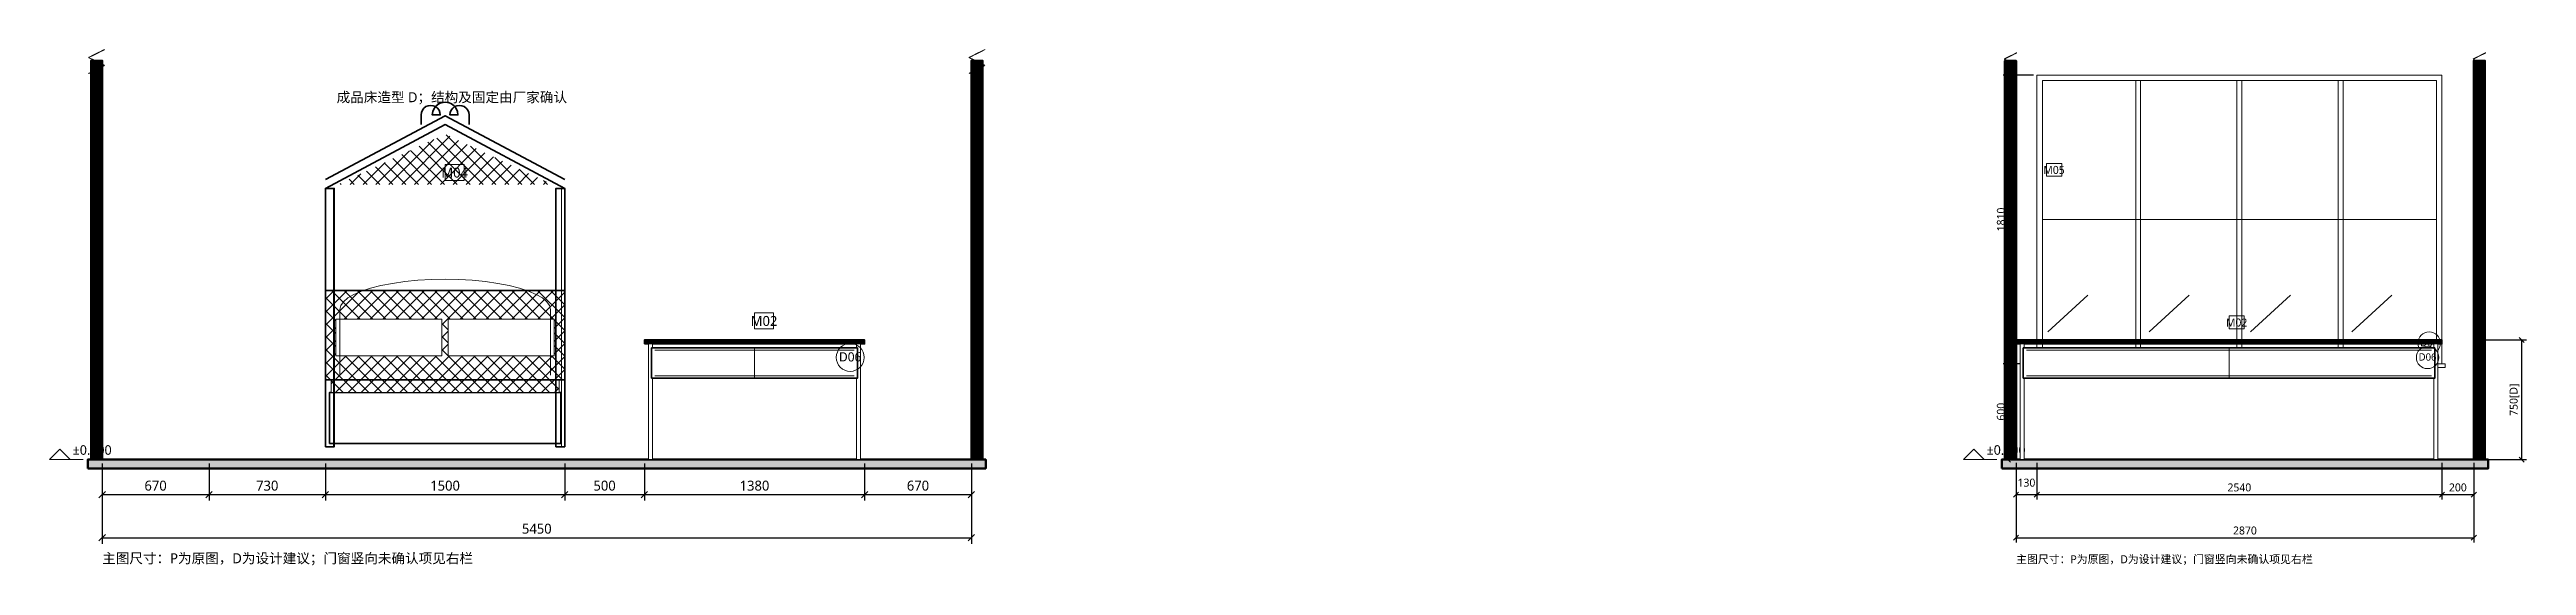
# Model space of a CAD drawing. Header units: millimetres. Extents: x -49496 to 320171, y -10186 to 2697.
# Drawn here: x 179670 to 195200, y -664 to 2570 of the extents above; entities that cross this region are included whole.
import ezdxf
from ezdxf.enums import TextEntityAlignment as Align

# ---------------------------------------------------------------- set-up
doc = ezdxf.new("R2010")
doc.units = ezdxf.units.MM
doc.linetypes.add('DASHED', pattern=[1.524, 1.27, -0.254])
for name, color, linetype, lineweight in [('A-DETAIL', 7, 'Continuous', 18), ('A-DIM', 7, 'Continuous', 13), ('A-FLOOR', 7, 'Continuous', 50), ('A-GLASS', 7, 'Continuous', 18), ('A-HATCH', 8, 'Continuous', 9), ('A-MATERIAL', 7, 'Continuous', 13), ('A-OUTLINE', 7, 'Continuous', 35), ('A-PENDING', 8, 'DASHED', 13), ('A-SYMBOL', 7, 'Continuous', 18), ('A-TEXT', 7, 'Continuous', 13), ('A-WALL', 7, 'Continuous', 50)]:
    doc.layers.add(name, color=color, linetype=linetype, lineweight=lineweight)
doc.styles.add('CN', font='NotoSansCJK-Regular.ttc')
doc.styles.add('OpenSansCondensed-Light', font='OpenSansCondensed-Light.ttf')
doc.dimstyles.new('EZDXF', dxfattribs={"dimtxt": 0.25, "dimasz": 0.175, "dimexe": 0.375, "dimexo": 0.125, "dimgap": 0.1, "dimtad": 1, "dimlfac": 100, "dimzin": 12, "dimdsep": 46, "dimtxsty": 'OpenSansCondensed-Light', "dimblk": 'ARCHTICK', "dimcen": 2.5, "dimazin": 3, "dimtfac": 0.5, "dimtmove": 2, "dimatfit": 3, "dimarcsym": 0})

msp = doc.modelspace()

# ---------------------------------------------------------------- texts
at = {"layer": 'A-MATERIAL', "style": 'CN'}
for s, height, p in [('M04', 62.5, (182210, 1767.5)), ('M05', 50, (192238, 1790.5)), ('M02', 62.5, (184150, 837.5)), ('M02', 50, (193383, 834))]:
    msp.add_text(s, height=height, dxfattribs=at).set_placement(p, align=Align.CENTER)
at = {"layer": 'A-SYMBOL', "style": 'CN'}
msp.add_text('D05', height=46, dxfattribs=at).set_placement((194590, 710), align=Align.CENTER)
at = {"layer": 'A-TEXT', "style": 'CN'}
for s, height, p in [('成品床造型 D；结构及固定由厂家确认', 62.5, (181470, 2240)), ('主图尺寸：P为原图，D为设计建议；门窗竖向未确认项见右栏', 62.5, (180000, -650)), ('主图尺寸：P为原图，D为设计建议；门窗竖向未确认项见右栏', 50, (192000, -650))]:
    msp.add_text(s, height=height, dxfattribs=at).set_placement(p)

# ---------------------------------------------------------------- blocks, each defined once
blk = doc.blocks.new('LEVEL-FFL')
blk.add_line((0, 0), (210, 0))
blk.add_lwpolyline([(0, 0), (65, 65), (130, 0)], close=True)
at = {"style": 'CN'}
blk.add_attdef('VALUE', (145, 30), '', height=60, dxfattribs=at)
blk = doc.blocks.new('_ARCHTICK')
at = {"color": 0, "linetype": 'ByBlock', "const_width": 0.15}
blk.add_lwpolyline([(-0.5, -0.5), (0.5, 0.5)], dxfattribs=at)

# ---------------------------------------------------------------- dimensions: what is measured, and where the dimension line sits
at = {"layer": 'A-DIM'}
for base, p1, p2, override in [((191950, 600), (192130, 600), (192130, 2410), {"dimscale": 20, "dimtxt": 2.5, "dimasz": 2, "dimexe": 1.5, "dimexo": 1, "dimgap": 1, "dimtad": 1, "dimdec": 0, "dimlfac": 1, "dimzin": 8, "dimpost": '', "dimtxsty": 'CN', "dimtsz": 0.8, "dimclrd": 0, "dimclre": 0, "dimclrt": 0}), ((195170, 0), (194870, 0), (194870, 750), {"dimscale": 20, "dimtxt": 2.5, "dimasz": 2, "dimexe": 1.5, "dimexo": 1, "dimgap": 1, "dimtad": 1, "dimdec": 0, "dimlfac": 1, "dimzin": 8, "dimpost": '<>[D]', "dimtxsty": 'CN', "dimtsz": 0.8, "dimclrd": 0, "dimclre": 0, "dimclrt": 0}), ((191950, 0), (192130, 0), (192130, 600), {"dimscale": 20, "dimtxt": 2.5, "dimasz": 2, "dimexe": 1.5, "dimexo": 1, "dimgap": 1, "dimtad": 1, "dimdec": 0, "dimlfac": 1, "dimzin": 8, "dimpost": '', "dimtxsty": 'CN', "dimtsz": 0.8, "dimclrd": 0, "dimclre": 0, "dimclrt": 0})]:
    msp.add_linear_dim(base=base, p1=p1, p2=p2, angle=90, dimstyle='EZDXF', override=override, dxfattribs=at).render()
for base, p1, p2, override in [((180000, -490), (180000, 0), (185450, 0), {"dimscale": 25, "dimtxt": 2.5, "dimasz": 2, "dimexe": 1.5, "dimexo": 1, "dimgap": 1, "dimtad": 1, "dimdec": 0, "dimlfac": 1, "dimzin": 8, "dimpost": '', "dimtxsty": 'CN', "dimtsz": 0.8, "dimclrd": 0, "dimclre": 0, "dimclrt": 0}), ((180000, -220), (180000, 0), (180670, 0), {"dimscale": 25, "dimtxt": 2.5, "dimasz": 2, "dimexe": 1.5, "dimexo": 1, "dimgap": 1, "dimtad": 1, "dimdec": 0, "dimlfac": 1, "dimzin": 8, "dimpost": '', "dimtxsty": 'CN', "dimtsz": 0.8, "dimclrd": 0, "dimclre": 0, "dimclrt": 0}), ((180670, -220), (180670, 0), (181400, 0), {"dimscale": 25, "dimtxt": 2.5, "dimasz": 2, "dimexe": 1.5, "dimexo": 1, "dimgap": 1, "dimtad": 1, "dimdec": 0, "dimlfac": 1, "dimzin": 8, "dimpost": '', "dimtxsty": 'CN', "dimtsz": 0.8, "dimclrd": 0, "dimclre": 0, "dimclrt": 0}), ((181400, -220), (181400, 0), (182900, 0), {"dimscale": 25, "dimtxt": 2.5, "dimasz": 2, "dimexe": 1.5, "dimexo": 1, "dimgap": 1, "dimtad": 1, "dimdec": 0, "dimlfac": 1, "dimzin": 8, "dimpost": '', "dimtxsty": 'CN', "dimtsz": 0.8, "dimclrd": 0, "dimclre": 0, "dimclrt": 0}), ((192000, -490), (192000, 0), (194870, 0), {"dimscale": 20, "dimtxt": 2.5, "dimasz": 2, "dimexe": 1.5, "dimexo": 1, "dimgap": 1, "dimtad": 1, "dimdec": 0, "dimlfac": 1, "dimzin": 8, "dimpost": '', "dimtxsty": 'CN', "dimtsz": 0.8, "dimclrd": 0, "dimclre": 0, "dimclrt": 0})]:
    msp.add_linear_dim(base=base, p1=p1, p2=p2, dimstyle='EZDXF', override=override, dxfattribs=at).render()

# ---------------------------------------------------------------- hatches: boundary and pattern name
at = {"layer": 'A-FLOOR'}
h = msp.add_hatch(color=7, dxfattribs=at)
h.dxf.hatch_style = 1
h.paths.add_polyline_path([(179910, -55), (185540, -55), (185540, 0), (179910, 0)])
h = msp.add_hatch(color=7, dxfattribs=at)
h.dxf.hatch_style = 1
h.paths.add_polyline_path([(191910, -55), (194960, -55), (194960, 0), (191910, 0)])
at = {"layer": 'A-HATCH'}
h = msp.add_hatch(dxfattribs=at)
h.set_pattern_fill('ANSI31', scale=1.5)
h.paths.add_polyline_path([(179930, 0), (180000, 0), (180000, 2500), (179930, 2500)])
h = msp.add_hatch(dxfattribs=at)
h.set_pattern_fill('ANSI31', scale=1.5)
h.paths.add_polyline_path([(185450, 0), (185520, 0), (185520, 2500), (185450, 2500)])
h = msp.add_hatch(dxfattribs=at)
h.set_pattern_fill('ANSI31', scale=1.5)
h.paths.add_polyline_path([(191930, 0), (192000, 0), (192000, 2500), (191930, 2500)])
h = msp.add_hatch(dxfattribs=at)
h.set_pattern_fill('ANSI31', scale=1.5)
h.paths.add_polyline_path([(194870, 0), (194940, 0), (194940, 2500), (194870, 2500)])
h = msp.add_hatch(dxfattribs=at)
h.set_pattern_fill('ANSI37', scale=18)
h.paths.add_polyline_path([(181480, 1725), (182150, 2040), (182820, 1725)])

# ---------------------------------------------------------------- linework, layer by layer
at = {"layer": 'A-DETAIL'}
msp.add_lwpolyline([(192110, 578), (194690, 578), (194690, 600), (192110, 600)], close=True, dxfattribs=at)
at = {"layer": 'A-FLOOR'}
for p, q in [((179910, 0), (185540, 0)), ((191910, 0), (194960, 0))]:
    msp.add_line(p, q, dxfattribs=at)
for points in [[(179910, -55), (185540, -55), (185540, 0), (179910, 0)], [(191910, -55), (194960, -55), (194960, 0), (191910, 0)]]:
    msp.add_lwpolyline(points, close=True, dxfattribs=at)
at = {"layer": 'A-GLASS'}
for p, q in [((192165, 1505), (194635, 1505)), ((192200, 800), (192450, 1030)), ((192835, 800), (193085, 1030)), ((193470, 800), (193720, 1030)), ((194105, 800), (194355, 1030))]:
    msp.add_line(p, q, dxfattribs=at)
for points in [[(192130, 600), (194670, 600), (194670, 2410), (192130, 2410)], [(192165, 635), (194635, 635), (194635, 2375), (192165, 2375)], [(192750, 635), (192780, 635), (192780, 2375), (192750, 2375)], [(193385, 635), (193415, 635), (193415, 2375), (193385, 2375)], [(194020, 635), (194050, 635), (194050, 2375), (194020, 2375)]]:
    msp.add_lwpolyline(points, close=True, dxfattribs=at)
at = {"layer": 'A-MATERIAL'}
for points in [[(182150, 1750), (182270, 1750), (182270, 1850), (182150, 1850)], [(192190, 1776.5), (192286, 1776.5), (192286, 1856.5), (192190, 1856.5)]]:
    msp.add_lwpolyline(points, close=True, dxfattribs=at)
at = {"layer": 'A-OUTLINE'}
for points in [[(182000, 2100), (182000, 2160), (182002, 2175.5), (182008, 2190), (182017.6, 2202.4), (182030, 2212), (182044.5, 2218), (182060, 2220), (182075.5, 2218), (182090, 2212), (182102.4, 2202.4), (182112, 2190), (182118, 2175.5), (182120, 2160), (182070, 2160), (182072.7, 2180.7), (182080.7, 2200), (182093.4, 2216.6), (182110, 2229.3), (182129.3, 2237.3), (182150, 2240), (182170.7, 2237.3), (182190, 2229.3), (182206.6, 2216.6), (182219.3, 2200), (182227.3, 2180.7), (182230, 2160), (182180, 2160), (182182, 2175.5), (182188, 2190), (182197.6, 2202.4), (182210, 2212), (182224.5, 2218), (182240, 2220), (182255.5, 2218), (182270, 2212), (182282.4, 2202.4), (182292, 2190), (182298, 2175.5), (182300, 2160), (182300, 2100)], [(181400, 1755), (182150, 2155), (182900, 1755)], [(181400, 1700), (182150, 2100), (182900, 1700)]]:
    msp.add_lwpolyline(points, dxfattribs=at)
at = {"layer": 'A-PENDING'}
for points in [[(179915, 2420), (180015, 2470), (179915, 2520), (180015, 2570)], [(185435, 2420), (185535, 2470), (185435, 2520), (185535, 2570)], [(191925, 2430), (192005, 2470), (191925, 2510), (192005, 2550)], [(194865, 2430), (194945, 2470), (194865, 2510), (194945, 2550)]]:
    msp.add_lwpolyline(points, dxfattribs=at)
at = {"layer": 'A-SYMBOL'}
msp.add_circle((194590, 730), 70, dxfattribs=at)
at = {"layer": 'A-WALL'}
for points in [[(179930, 0), (180000, 0), (180000, 2500), (179930, 2500)], [(185450, 0), (185520, 0), (185520, 2500), (185450, 2500)], [(191930, 0), (192000, 0), (192000, 2500), (191930, 2500)], [(194870, 0), (194940, 0), (194940, 2500), (194870, 2500)]]:
    msp.add_lwpolyline(points, close=True, dxfattribs=at)

# ---------------------------------------------------------------- block references
at = {"layer": 'A-SYMBOL'}
for p in [(179670, 0), (191670, 0)]:
    msp.add_blockref('LEVEL-FFL', p, dxfattribs=at).add_auto_attribs({'VALUE': '±0.000'})

msp.set_redraw_order([(e.dxf.handle, doc.entitydb.next_handle()) for e in msp.query("TEXT MTEXT ATTDEF DIMENSION ARC_DIMENSION")])  # texts and dimensions are drawn at this point

# ---------------------------------------------------------------- wipeouts: each hides what was drawn before it
for points in [[(183400, 725), (184780, 725), (184780, 750), (183400, 750)], [(181425, 100), (182875, 100), (182875, 420), (181425, 420)]]:
    msp.add_wipeout(points)

# ---------------------------------------------------------------- next in the draw order: hatches: boundary and pattern name
at = {"layer": 'A-HATCH'}
h = msp.add_hatch(dxfattribs=at)
h.set_pattern_fill('ANSI31', scale=1.5)
h.paths.add_polyline_path([(183400, 725), (184780, 725), (184780, 750), (183400, 750)])

# ---------------------------------------------------------------- next in the draw order: linework, layer by layer
at = {"layer": 'A-MATERIAL'}
msp.add_lwpolyline([(184090, 820), (184210, 820), (184210, 920), (184090, 920)], close=True, dxfattribs=at)
at = {"layer": 'A-OUTLINE'}
for points in [[(183400, 725), (184780, 725), (184780, 750), (183400, 750)], [(181425, 100), (182875, 100), (182875, 420), (181425, 420)]]:
    msp.add_lwpolyline(points, close=True, dxfattribs=at)

# ---------------------------------------------------------------- next in the draw order: wipeouts: each hides what was drawn before it
msp.add_wipeout([(192000, 725), (194670, 725), (194670, 750), (192000, 750)])

# ---------------------------------------------------------------- next in the draw order: hatches: boundary and pattern name
at = {"layer": 'A-HATCH'}
h = msp.add_hatch(dxfattribs=at)
h.set_pattern_fill('ANSI31', scale=1.5)
h.paths.add_polyline_path([(192000, 725), (194670, 725), (194670, 750), (192000, 750)])

# ---------------------------------------------------------------- next in the draw order: linework, layer by layer
at = {"layer": 'A-MATERIAL'}
msp.add_lwpolyline([(193335, 820), (193431, 820), (193431, 900), (193335, 900)], close=True, dxfattribs=at)
at = {"layer": 'A-OUTLINE'}
msp.add_lwpolyline([(192000, 725), (194670, 725), (194670, 750), (192000, 750)], close=True, dxfattribs=at)

# ---------------------------------------------------------------- next in the draw order: wipeouts: each hides what was drawn before it
for points in [[(183425, 0), (183450, 0), (183450, 725), (183425, 725)], [(184730, 0), (184755, 0), (184755, 725), (184730, 725)], [(181435, 420), (182865, 420), (182865, 590), (181435, 590)]]:
    msp.add_wipeout(points)

# ---------------------------------------------------------------- next in the draw order: hatches: boundary and pattern name
at = {"layer": 'A-HATCH'}
h = msp.add_hatch(dxfattribs=at)
h.set_pattern_fill('ANSI37', scale=18)
h.paths.add_polyline_path([(181435, 420), (182865, 420), (182865, 590), (181435, 590)])

# ---------------------------------------------------------------- next in the draw order: linework, layer by layer
at = {"layer": 'A-DETAIL'}
msp.add_line((181460, 510), (182840, 510), dxfattribs=at)
for points in [[(183425, 0), (183450, 0), (183450, 725), (183425, 725)], [(184730, 0), (184755, 0), (184755, 725), (184730, 725)], [(181435, 420), (182865, 420), (182865, 590), (181435, 590)]]:
    msp.add_lwpolyline(points, close=True, dxfattribs=at)

# ---------------------------------------------------------------- next in the draw order: dimensions: what is measured, and where the dimension line sits
at = {"layer": 'A-DIM'}
for base, p1, p2 in [((182900, -220), (182900, 0), (183400, 0)), ((183400, -220), (183400, 0), (184780, 0)), ((184780, -220), (184780, 0), (185450, 0))]:
    msp.add_linear_dim(base=base, p1=p1, p2=p2, dimstyle='EZDXF', override={"dimscale": 25, "dimtxt": 2.5, "dimasz": 2, "dimexe": 1.5, "dimexo": 1, "dimgap": 1, "dimtad": 1, "dimdec": 0, "dimlfac": 1, "dimzin": 8, "dimpost": '', "dimtxsty": 'CN', "dimtsz": 0.8, "dimclrd": 0, "dimclre": 0, "dimclrt": 0}, dxfattribs=at).render()

# ---------------------------------------------------------------- next in the draw order: wipeouts: each hides what was drawn before it
for points in [[(192025, 0), (192050, 0), (192050, 725), (192025, 725)], [(194620, 0), (194645, 0), (194645, 725), (194620, 725)]]:
    msp.add_wipeout(points)

# ---------------------------------------------------------------- next in the draw order: linework, layer by layer
at = {"layer": 'A-DETAIL'}
for points in [[(192025, 0), (192050, 0), (192050, 725), (192025, 725)], [(194620, 0), (194645, 0), (194645, 725), (194620, 725)]]:
    msp.add_lwpolyline(points, close=True, dxfattribs=at)

# ---------------------------------------------------------------- next in the draw order: dimensions: what is measured, and where the dimension line sits
at = {"layer": 'A-DIM'}
for base, p1, p2 in [((192000, -220), (192000, 0), (192130, 0)), ((192130, -220), (192130, 0), (194670, 0)), ((194670, -220), (194670, 0), (194870, 0))]:
    msp.add_linear_dim(base=base, p1=p1, p2=p2, dimstyle='EZDXF', override={"dimscale": 20, "dimtxt": 2.5, "dimasz": 2, "dimexe": 1.5, "dimexo": 1, "dimgap": 1, "dimtad": 1, "dimdec": 0, "dimlfac": 1, "dimzin": 8, "dimpost": '', "dimtxsty": 'CN', "dimtsz": 0.8, "dimclrd": 0, "dimclre": 0, "dimclrt": 0}, dxfattribs=at).render()

# ---------------------------------------------------------------- next in the draw order: wipeouts: each hides what was drawn before it
for points in [[(181400, 500), (182900, 500), (182900, 1060), (181400, 1060)], [(183445, 510), (184735, 510), (184735, 700), (183445, 700)]]:
    msp.add_wipeout(points)

# ---------------------------------------------------------------- next in the draw order: hatches: boundary and pattern name
at = {"layer": 'A-HATCH'}
h = msp.add_hatch(dxfattribs=at)
h.set_pattern_fill('ANSI37', scale=18)
h.paths.add_polyline_path([(181400, 500), (182900, 500), (182900, 1060), (181400, 1060)])

# ---------------------------------------------------------------- next in the draw order: linework, layer by layer
at = {"layer": 'A-DETAIL'}
for p, q in [((183465, 685), (184715, 685)), ((184090, 510), (184090, 700)), ((183465, 525), (184715, 525))]:
    msp.add_line(p, q, dxfattribs=at)
at = {"layer": 'A-OUTLINE'}
for points in [[(181400, 500), (182900, 500), (182900, 1060), (181400, 1060)], [(183445, 510), (184735, 510), (184735, 700), (183445, 700)]]:
    msp.add_lwpolyline(points, close=True, dxfattribs=at)
at = {"layer": 'A-SYMBOL'}
msp.add_circle((184690, 640), 87.5, dxfattribs=at)

# ---------------------------------------------------------------- next in the draw order: texts
at = {"layer": 'A-SYMBOL', "style": 'CN'}
msp.add_text('D06', height=57.5, dxfattribs=at).set_placement((184690, 615), align=Align.CENTER)

# ---------------------------------------------------------------- next in the draw order: wipeouts: each hides what was drawn before it
msp.add_wipeout([(192045, 510), (194625, 510), (194625, 700), (192045, 700)])

# ---------------------------------------------------------------- next in the draw order: linework, layer by layer
at = {"layer": 'A-DETAIL'}
for p, q in [((192065, 685), (194605, 685)), ((193335, 510), (193335, 700)), ((192065, 525), (194605, 525))]:
    msp.add_line(p, q, dxfattribs=at)
at = {"layer": 'A-OUTLINE'}
msp.add_lwpolyline([(192045, 510), (194625, 510), (194625, 700), (192045, 700)], close=True, dxfattribs=at)
at = {"layer": 'A-SYMBOL'}
msp.add_circle((194580, 640), 70, dxfattribs=at)

# ---------------------------------------------------------------- next in the draw order: texts
at = {"layer": 'A-SYMBOL', "style": 'CN'}
msp.add_text('D06', height=46, dxfattribs=at).set_placement((194580, 620), align=Align.CENTER)

# ---------------------------------------------------------------- next in the draw order: wipeouts: each hides what was drawn before it
msp.add_wipeout([(181465, 650), (182130, 650), (182130, 880), (181465, 880)])

# ---------------------------------------------------------------- next in the draw order: hatches: boundary and pattern name
at = {"layer": 'A-HATCH'}
h = msp.add_hatch(dxfattribs=at)
h.set_pattern_fill('ANSI31', scale=30, angle=45)
h.paths.add_polyline_path([(181400, 80), (181455, 80), (181455, 1700), (181400, 1700)])

# ---------------------------------------------------------------- next in the draw order: linework, layer by layer
at = {"layer": 'A-DETAIL'}
msp.add_lwpolyline([(181465, 650), (182130, 650), (182130, 880), (181465, 880)], close=True, dxfattribs=at)
at = {"layer": 'A-OUTLINE'}
msp.add_lwpolyline([(181400, 80), (181455, 80), (181455, 1700), (181400, 1700)], close=True, dxfattribs=at)

# ---------------------------------------------------------------- next in the draw order: wipeouts: each hides what was drawn before it
msp.add_wipeout([(182170, 650), (182835, 650), (182835, 880), (182170, 880)])

# ---------------------------------------------------------------- next in the draw order: hatches: boundary and pattern name
at = {"layer": 'A-HATCH'}
h = msp.add_hatch(dxfattribs=at)
h.set_pattern_fill('ANSI31', scale=30, angle=45)
h.paths.add_polyline_path([(182845, 80), (182900, 80), (182900, 1700), (182845, 1700)])

# ---------------------------------------------------------------- next in the draw order: linework, layer by layer
at = {"layer": 'A-DETAIL'}
msp.add_lwpolyline([(181490, 530), (181490, 940), (181490, 940), (181495.6, 964.8), (181512.5, 989.2), (181540.2, 1012.7), (181578.4, 1035), (181626.4, 1055.7), (181683.3, 1074.4), (181748.2, 1090.7), (181820, 1104.5), (181897.4, 1115.5), (181979.2, 1123.5), (182063.9, 1128.4), (182150, 1130), (182236.1, 1128.4), (182320.8, 1123.5), (182402.6, 1115.5), (182480, 1104.5), (182551.8, 1090.7), (182616.7, 1074.4), (182673.6, 1055.7), (182721.6, 1035), (182759.8, 1012.7), (182787.5, 989.2), (182804.4, 964.8), (182810, 940), (182810, 530)], dxfattribs=at)
msp.add_lwpolyline([(182170, 650), (182835, 650), (182835, 880), (182170, 880)], close=True, dxfattribs=at)
at = {"layer": 'A-OUTLINE'}
msp.add_lwpolyline([(182845, 80), (182900, 80), (182900, 1700), (182845, 1700)], close=True, dxfattribs=at)

doc.saveas('drawing.dxf')
